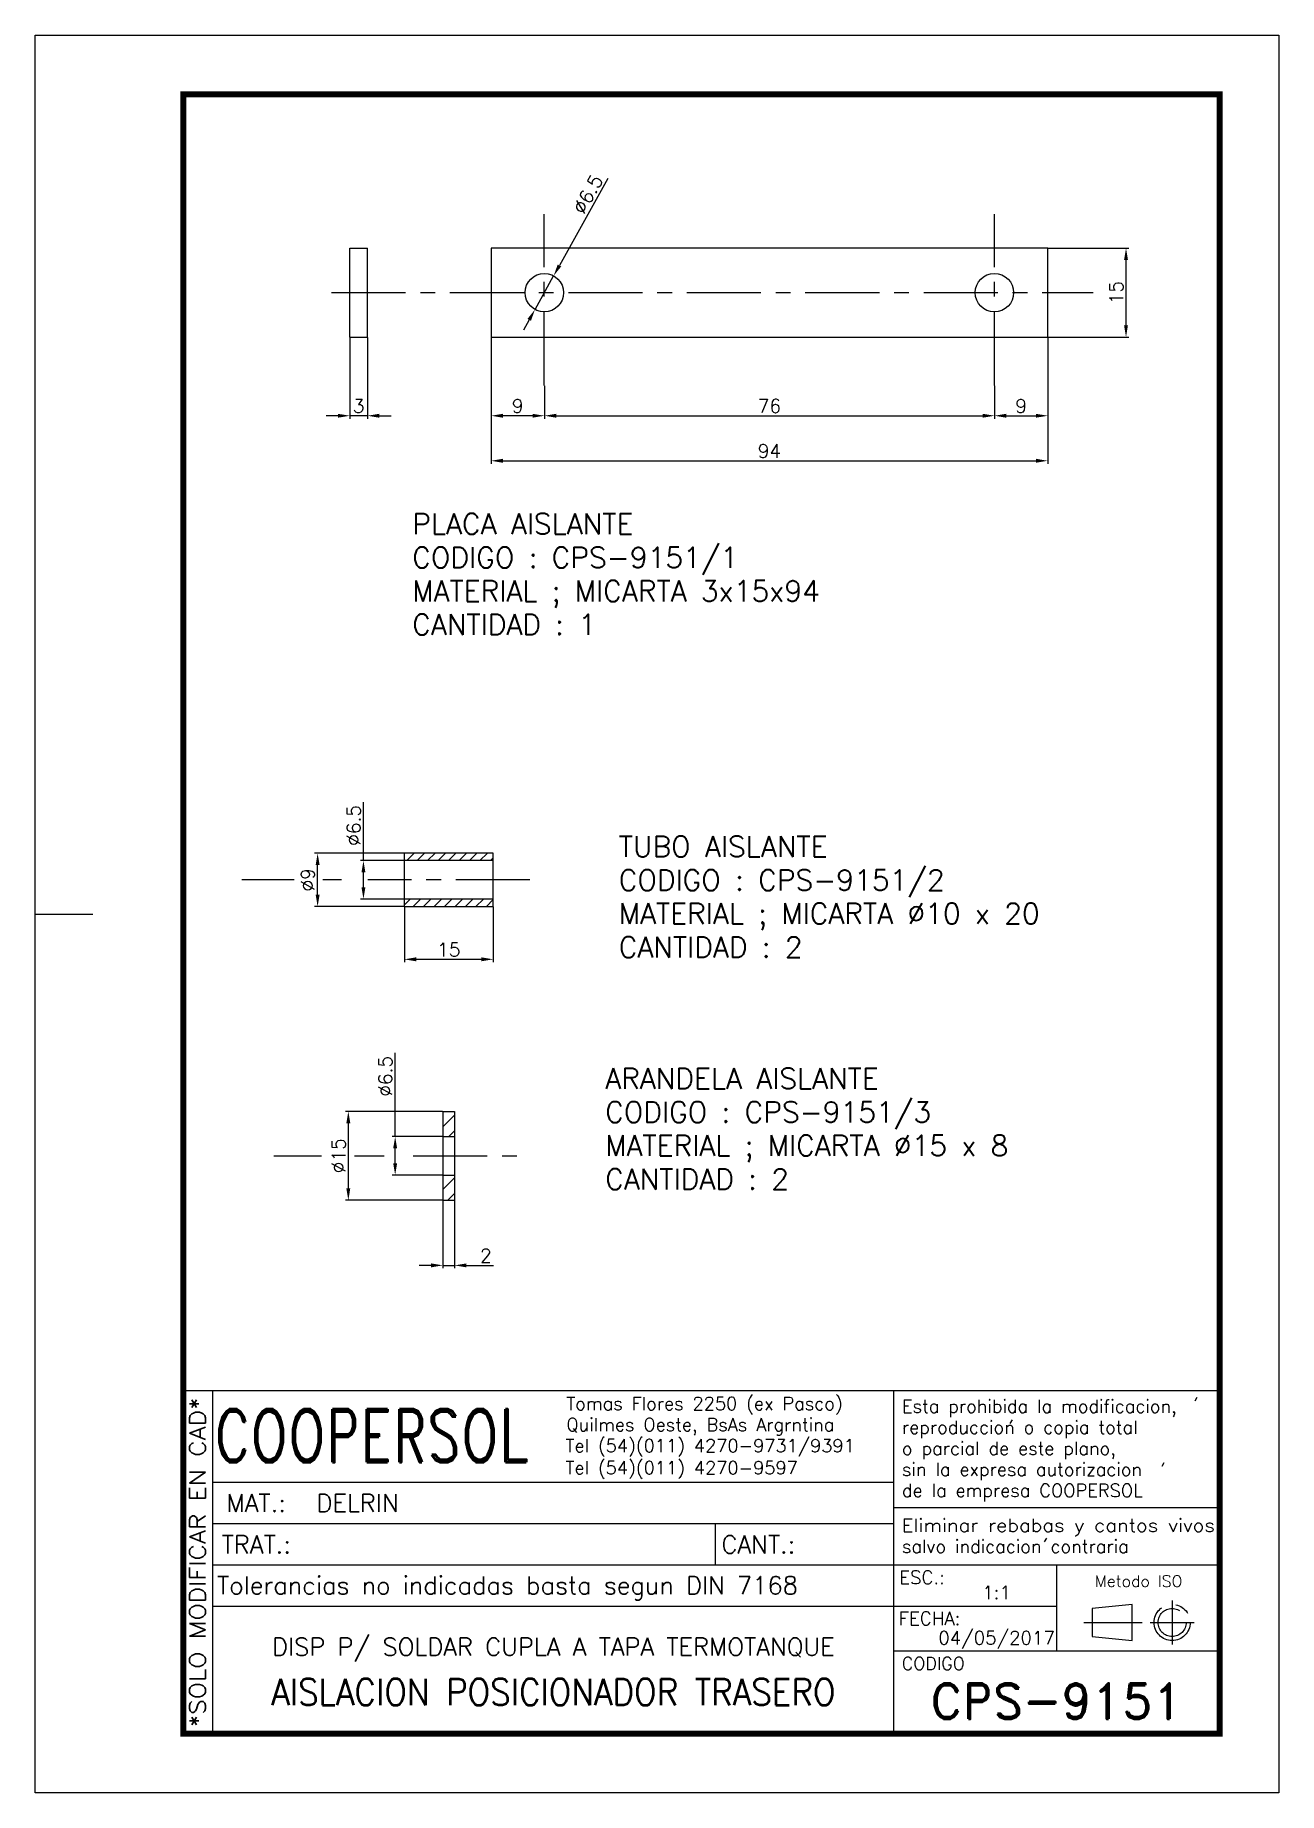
# Model space of a CAD drawing. Extents: x 0 to 3990, y 0 to 1744.
# Drawn here: x 420 to 630, y 0 to 297 of the extents above; entities that cross this region are included whole.
import ezdxf
from ezdxf.enums import TextEntityAlignment as Align

# ---------------------------------------------------------------- set-up
doc = ezdxf.new("R2010")
doc.units = 0
doc.header["$LTSCALE"] = 10
doc.header["$MEASUREMENT"] = 0
doc.linetypes.add('CENTER', pattern=[2, 1.25, -0.25, 0.25, -0.25])
doc.layers.get('0').update_dxf_attribs({"linetype": 'CONTINUOUS'})
doc.layers.get('DEFPOINTS').update_dxf_attribs({"linetype": 'CONTINUOUS'})
for name, color, linetype in [('1', 1, 'CENTER'), ('CL', 1, 'CENTER'), ('CO', 3, 'CONTINUOUS'), ('RY', 5, 'CONTINUOUS')]:
    doc.layers.add(name, color=color, linetype=linetype)
doc.styles.add('ROMAND', font='ROMAND')
doc.styles.add('ROMANS', font='ROMANS.SHX')
doc.dimstyles.new('1', dxfattribs={"dimtxt": 2.3, "dimasz": 2, "dimexe": 0.5, "dimexo": 0.0625, "dimgap": 0.5, "dimtad": 1, "dimdec": 4, "dimdsep": 46, "dimtxsty": 'ROMANS', "dimcen": -2, "dimclrt": 7, "dimadec": 0, "dimazin": 0, "dimtfac": 0.869565, "dimtdec": 4, "dimtmove": 0, "dimatfit": 3, "dimfxl": 1, "dimtolj": 1, "dimarcsym": 0})

msp = doc.modelspace()

# ---------------------------------------------------------------- texts
at = {"layer": 'CO', "style": 'ROMANS'}
for s, p in [('PLACA AISLANTE', (483.66159, 212.65828)), ('CODIGO : CPS-9151/1', (483.66159, 206.99161)), ('MATERIAL ; MICARTA 3x15x94', (483.66159, 201.32495)), ('CANTIDAD : 1', (483.66159, 195.65828)), ('TUBO AISLANTE', (518.53176, 158.15416)), ('CODIGO : CPS-9151/2', (518.53176, 152.48749)), ('MATERIAL ; MICARTA %%C10 x 20', (518.53176, 146.82083)), ('CANTIDAD : 2', (518.53176, 141.15416)), ('ARANDELA AISLANTE', (516.24132, 118.95624)), ('CODIGO : CPS-9151/3', (516.24132, 113.28958)), ('MATERIAL ; MICARTA %%C15 x 8', (516.24132, 107.62291)), ('CANTIDAD : 2', (516.24132, 101.95624))]:
    msp.add_text(s, height=3.5, dxfattribs=at).set_placement(p)

# ---------------------------------------------------------------- blocks, each defined once
blk = doc.blocks.new('A4G')
blk.add_line((0, 148.5), (9.75, 148.5))
blk.add_lwpolyline([(0, 297), (210, 297), (210, 0), (0, 0)], close=True)
at = {"const_width": 1}
blk.add_lwpolyline([(25, 287), (200, 287), (200, 10), (25, 10)], close=True, dxfattribs=at)
blk = doc.blocks.new('*D192')
at = {"layer": 'CO', "color": 0, "lineweight": -2}
for p, q in [((482.34, 149.71), (482.34, 140.34)), ((497.34, 149.71), (497.34, 140.34)), ((484.34, 140.84), (495.34, 140.84))]:
    blk.add_line(p, q, dxfattribs=at)
at = {"layer": 'CO', "color": 0}
for points in [[(484.34, 141.18), (484.34, 140.51), (482.34, 140.84)], [(495.34, 141.18), (495.34, 140.51), (497.34, 140.84)]]:
    blk.add_solid(points, dxfattribs=at)
at = {"layer": 'DEFPOINTS', "color": 0}
for p in [(482.34, 149.77), (497.34, 149.77), (497.34, 140.84)]:
    blk.add_point(p, dxfattribs=at)
at = {"layer": 'CO', "color": 7, "insert": (489.84, 142.49), "char_height": 2.3, "attachment_point": 5, "style": 'ROMANS'}
blk.add_mtext('\\A1;15', dxfattribs=at)
blk = doc.blocks.new('*D193')
at = {"layer": 'CO', "color": 0, "lineweight": -2}
for p, q in [((475.43, 157.52), (475.43, 167.42)), ((482.28, 157.52), (474.93, 157.52)), ((475.43, 153.02), (475.43, 155.52)), ((482.28, 151.02), (474.93, 151.02))]:
    blk.add_line(p, q, dxfattribs=at)
at = {"layer": 'CO', "color": 0}
for points in [[(475.1, 155.52), (475.76, 155.52), (475.43, 157.52)], [(475.1, 153.02), (475.76, 153.02), (475.43, 151.02)]]:
    blk.add_solid(points, dxfattribs=at)
at = {"layer": 'DEFPOINTS', "color": 0}
for p in [(475.43, 157.52), (482.34, 157.52), (482.34, 151.02)]:
    blk.add_point(p, dxfattribs=at)
at = {"layer": 'CO', "color": 7, "insert": (473.78, 163.47), "char_height": 2.3, "attachment_point": 5, "rotation": 90, "style": 'ROMANS'}
blk.add_mtext('\\A1;%%C6.5', dxfattribs=at)
blk = doc.blocks.new('*D194')
at = {"layer": 'CO', "color": 0, "lineweight": -2}
for p, q in [((482.28, 158.77), (467.19, 158.77)), ((467.69, 151.77), (467.69, 156.77)), ((482.28, 149.77), (467.19, 149.77))]:
    blk.add_line(p, q, dxfattribs=at)
at = {"layer": 'CO', "color": 0}
for points in [[(467.36, 156.77), (468.03, 156.77), (467.69, 158.77)], [(467.36, 151.77), (468.03, 151.77), (467.69, 149.77)]]:
    blk.add_solid(points, dxfattribs=at)
at = {"layer": 'DEFPOINTS', "color": 0}
for p in [(467.69, 158.77), (482.34, 158.77), (482.34, 149.77)]:
    blk.add_point(p, dxfattribs=at)
at = {"layer": 'CO', "color": 7, "insert": (466.04, 154.27), "char_height": 2.3, "attachment_point": 5, "rotation": 90, "style": 'ROMANS'}
blk.add_mtext('\\A1;%%C9', dxfattribs=at)
blk = doc.blocks.new('*D195')
at = {"layer": 'CO', "color": 0, "lineweight": -2}
for p, q in [((480.79, 110.89), (480.79, 125.03)), ((488.77, 110.89), (480.29, 110.89)), ((480.79, 106.39), (480.79, 108.89)), ((488.77, 104.39), (480.29, 104.39))]:
    blk.add_line(p, q, dxfattribs=at)
at = {"layer": 'CO', "color": 0}
for points in [[(480.45, 108.89), (481.12, 108.89), (480.79, 110.89)], [(480.45, 106.39), (481.12, 106.39), (480.79, 104.39)]]:
    blk.add_solid(points, dxfattribs=at)
at = {"layer": 'DEFPOINTS', "color": 0}
for p in [(480.79, 110.89), (488.83, 110.89), (488.83, 104.39)]:
    blk.add_point(p, dxfattribs=at)
at = {"layer": 'CO', "color": 7, "insert": (479.14, 121.08), "char_height": 2.3, "attachment_point": 5, "rotation": 90, "style": 'ROMANS'}
blk.add_mtext('\\A1;%%C6.5', dxfattribs=at)
blk = doc.blocks.new('*D196')
at = {"layer": 'CO', "color": 0, "lineweight": -2}
for p, q in [((488.77, 115.14), (472.38, 115.14)), ((472.88, 102.14), (472.88, 113.14)), ((488.77, 100.14), (472.38, 100.14))]:
    blk.add_line(p, q, dxfattribs=at)
at = {"layer": 'CO', "color": 0}
for points in [[(472.54, 113.14), (473.21, 113.14), (472.88, 115.14)], [(472.54, 102.14), (473.21, 102.14), (472.88, 100.14)]]:
    blk.add_solid(points, dxfattribs=at)
at = {"layer": 'DEFPOINTS', "color": 0}
for p in [(472.88, 115.14), (488.83, 115.14), (488.83, 100.14)]:
    blk.add_point(p, dxfattribs=at)
at = {"layer": 'CO', "color": 7, "insert": (471.23, 107.64), "char_height": 2.3, "attachment_point": 5, "rotation": 90, "style": 'ROMANS'}
blk.add_mtext('\\A1;%%C15', dxfattribs=at)
blk = doc.blocks.new('*D197')
at = {"layer": 'CO', "color": 0, "lineweight": -2}
for p, q in [((488.83, 100.08), (488.83, 88.63)), ((490.83, 100.08), (490.83, 88.63)), ((486.83, 89.13), (484.83, 89.13)), ((488.83, 89.13), (490.83, 89.13)), ((492.83, 89.13), (497.37, 89.13))]:
    blk.add_line(p, q, dxfattribs=at)
at = {"layer": 'CO', "color": 0}
for points in [[(486.83, 89.46), (486.83, 88.79), (488.83, 89.13)], [(492.83, 89.46), (492.83, 88.79), (490.83, 89.13)]]:
    blk.add_solid(points, dxfattribs=at)
at = {"layer": 'DEFPOINTS', "color": 0}
for p in [(488.83, 100.14), (490.83, 100.14), (490.83, 89.13)]:
    blk.add_point(p, dxfattribs=at)
at = {"layer": 'CO', "color": 7, "insert": (496.1, 90.78), "char_height": 2.3, "attachment_point": 5, "style": 'ROMANS'}
blk.add_mtext('\\A1;2', dxfattribs=at)
blk = doc.blocks.new('*D198')
at = {"layer": 'CO', "color": 0, "lineweight": -2}
for p, q in [((505.98, 237.76), (505.98, 232.19)), ((581.98, 237.76), (581.98, 232.19)), ((507.98, 232.69), (579.98, 232.69))]:
    blk.add_line(p, q, dxfattribs=at)
at = {"layer": 'CO', "color": 0}
for points in [[(507.98, 233.02), (507.98, 232.36), (505.98, 232.69)], [(579.98, 233.02), (579.98, 232.36), (581.98, 232.69)]]:
    blk.add_solid(points, dxfattribs=at)
at = {"layer": 'DEFPOINTS', "color": 0}
for p in [(505.98, 237.82), (581.98, 237.82), (581.98, 232.69)]:
    blk.add_point(p, dxfattribs=at)
at = {"layer": 'CO', "color": 7, "insert": (543.98, 234.34), "char_height": 2.3, "attachment_point": 5, "style": 'ROMANS'}
blk.add_mtext('\\A1;76', dxfattribs=at)
blk = doc.blocks.new('*D199')
at = {"layer": 'CO', "color": 0, "lineweight": -2}
for p, q in [((590.98, 245.93), (590.98, 232.19)), ((581.98, 237.76), (581.98, 232.19)), ((583.98, 232.69), (588.98, 232.69))]:
    blk.add_line(p, q, dxfattribs=at)
at = {"layer": 'CO', "color": 0}
for points in [[(583.98, 233.02), (583.98, 232.36), (581.98, 232.69)], [(588.98, 233.02), (588.98, 232.36), (590.98, 232.69)]]:
    blk.add_solid(points, dxfattribs=at)
at = {"layer": 'DEFPOINTS', "color": 0}
for p in [(590.98, 245.99), (581.98, 237.82), (590.98, 232.69)]:
    blk.add_point(p, dxfattribs=at)
at = {"layer": 'CO', "color": 7, "insert": (586.48, 234.34), "char_height": 2.3, "attachment_point": 5, "style": 'ROMANS'}
blk.add_mtext('\\A1;9', dxfattribs=at)
blk = doc.blocks.new('*D200')
at = {"layer": 'CO', "color": 0, "lineweight": -2}
for p, q in [((496.98, 245.93), (496.98, 232.19)), ((505.98, 237.76), (505.98, 232.19)), ((503.98, 232.69), (498.98, 232.69))]:
    blk.add_line(p, q, dxfattribs=at)
at = {"layer": 'CO', "color": 0}
for points in [[(498.98, 233.02), (498.98, 232.36), (496.98, 232.69)], [(503.98, 233.02), (503.98, 232.36), (505.98, 232.69)]]:
    blk.add_solid(points, dxfattribs=at)
at = {"layer": 'DEFPOINTS', "color": 0}
for p in [(496.98, 245.99), (505.98, 237.82), (496.98, 232.69)]:
    blk.add_point(p, dxfattribs=at)
at = {"layer": 'CO', "color": 7, "insert": (501.48, 234.34), "char_height": 2.3, "attachment_point": 5, "style": 'ROMANS'}
blk.add_mtext('\\A1;9', dxfattribs=at)
blk = doc.blocks.new('*D201')
at = {"layer": 'CO', "color": 0, "lineweight": -2}
for p, q in [((496.98, 245.93), (496.98, 224.58)), ((590.98, 245.93), (590.98, 224.58)), ((498.98, 225.08), (588.98, 225.08))]:
    blk.add_line(p, q, dxfattribs=at)
at = {"layer": 'CO', "color": 0}
for points in [[(498.98, 225.42), (498.98, 224.75), (496.98, 225.08)], [(588.98, 225.42), (588.98, 224.75), (590.98, 225.08)]]:
    blk.add_solid(points, dxfattribs=at)
at = {"layer": 'DEFPOINTS', "color": 0}
for p in [(496.98, 245.99), (590.98, 245.99), (590.98, 225.08)]:
    blk.add_point(p, dxfattribs=at)
at = {"layer": 'CO', "color": 7, "insert": (543.98, 226.73), "char_height": 2.3, "attachment_point": 5, "style": 'ROMANS'}
blk.add_mtext('\\A1;94', dxfattribs=at)
blk = doc.blocks.new('*D202')
at = {"layer": 'CO', "color": 0, "lineweight": -2}
for p, q in [((473.12, 245.93), (473.12, 232.19)), ((476.12, 245.93), (476.12, 232.19)), ((471.12, 232.69), (469.12, 232.69)), ((476.12, 232.69), (473.12, 232.69)), ((478.12, 232.69), (480.12, 232.69))]:
    blk.add_line(p, q, dxfattribs=at)
at = {"layer": 'CO', "color": 0}
for points in [[(471.12, 233.02), (471.12, 232.36), (473.12, 232.69)], [(478.12, 233.02), (478.12, 232.36), (476.12, 232.69)]]:
    blk.add_solid(points, dxfattribs=at)
at = {"layer": 'DEFPOINTS', "color": 0}
for p in [(473.12, 245.99), (476.12, 245.99), (473.12, 232.69)]:
    blk.add_point(p, dxfattribs=at)
at = {"layer": 'CO', "color": 7, "insert": (474.62, 234.34), "char_height": 2.3, "attachment_point": 5, "style": 'ROMANS'}
blk.add_mtext('\\A1;3', dxfattribs=at)
blk = doc.blocks.new('*D203')
at = {"layer": 'CO', "color": 0, "lineweight": -2}
for p, q in [((516.69, 272.77), (508.53, 258.08)), ((504.4, 250.65), (507.55, 256.33)), ((503.42, 248.9), (502.45, 247.15))]:
    blk.add_line(p, q, dxfattribs=at)
at = {"layer": 'CO', "color": 0}
for points in [[(508.23, 258.24), (508.82, 257.91), (507.55, 256.33)], [(503.13, 249.06), (503.72, 248.74), (504.4, 250.65)]]:
    blk.add_solid(points, dxfattribs=at)
at = {"layer": 'DEFPOINTS', "color": 0}
for p in [(507.55, 256.33), (504.4, 250.65)]:
    blk.add_point(p, dxfattribs=at)
at = {"layer": 'CO', "color": 7, "insert": (513.33, 270.12), "char_height": 2.3, "attachment_point": 5, "rotation": 60.9308, "style": 'ROMANS'}
blk.add_mtext('\\A1;∅6.5', dxfattribs=at)
blk = doc.blocks.new('COOPERSOLROT-02')
for p, q in [((0, 58), (175, 58)), ((0, 0), (0, 58)), ((5, 0), (5, 58)), ((120, 0), (120, 58)), ((175, 0), (175, 58)), ((5, 42.5), (120, 42.5)), ((120, 38.19), (175, 38.19)), ((5, 35.5), (120, 35.5)), ((89.89, 28.5), (89.89, 35.5)), ((5, 28.5), (175, 28.5)), ((147.5, 14), (147.5, 28.5)), ((147.5, 21.5), (5, 21.5)), ((120, 14), (175, 14)), ((0, 0), (175, 0))]:
    blk.add_line(p, q)
at = {"color": 1, "linetype": 'CENTER'}
blk.add_line((166.98, 22.51), (166.98, 15.06), dxfattribs=at)
for points in [[(152.09, 18.79), (161.93, 18.79)], [(163.26, 18.79), (170.71, 18.79)]]:
    blk.add_lwpolyline(points, dxfattribs=at)
at = {"layer": '1'}
for points in [[(170.85, 56.26), (171.21, 56.85)], [(139.66, 52.43), (140.02, 53.02)], [(165.28, 45.22), (165.64, 45.81)], [(145.46, 32.42), (145.82, 33.01)]]:
    blk.add_lwpolyline(points, dxfattribs=at)
blk.add_lwpolyline([(160.25, 18.79), (160.25, 21.83), (153.47, 21.16), (153.47, 16.41), (160.25, 15.74)], close=True, dxfattribs=at)
for radius in [3.05, 2.37]:
    blk.add_circle((166.98, 18.79), radius, dxfattribs=at)
at = {"style": 'ROMANS', "width": 0.996387}
blk.add_text('*SOLO MODIFICAR EN CAD*', height=2.7, rotation=90, dxfattribs=at).set_placement((3.77, 1.09), (3.77, 56.81), align=Align.FIT)
at = {"style": 'ROMAND', "width": 0.75}
blk.add_text('COOPERSOL', height=9, dxfattribs=at).set_placement((5.26, 45.85))
at = {"style": 'ROMANS'}
for s, p in [('MAT.:', (7.32, 37.47)), ('TRAT.:', (6.5, 30.47)), ('CANT.:', (90.89, 30.47)), ('Tolerancias no indicadas basta segun DIN 7168', (5.7, 23.56))]:
    blk.add_text(s, height=3, dxfattribs=at).set_placement(p)
for tag, height, style, p in [('CONJUNTO', 2.3, 'ROMANS', (62.5, 17.5)), ('SUBCONJUNTO', 3, 'ROMANS', (62.5, 11.5)), ('DENOMINACION', 4.5, 'ROMANS', (62.5, 4.75)), ('COD-PLA', 6, 'ROMAND', (147.5, 5.5))]:
    blk.add_attdef(tag, text='', height=height, dxfattribs=dict(style=style)).set_placement(p, align=Align.MIDDLE)
at = {"layer": '1', "style": 'ROMANS'}
for s, height, p in [('Tomas Flores 2250 (ex Pasco)', 2.2, (64.69, 54.68)), ('Esta prohibida la modificacion,', 2.2, (121.36, 54.23)), ('Quilmes Oeste, BsAs Argrntina', 2.2, (64.69, 51.12)), ('reproduccion o copia total', 2.2, (121.36, 50.67)), ('Tel (54)(011) 4270-9731/9391', 2.2, (64.55, 47.56)), ('o parcial de este plano,', 2.2, (121.36, 47.11)), ('Tel (54)(011) 4270-9597', 2.2, (64.55, 43.83)), ('sin la expresa autorizacion ', 2.2, (121.36, 43.55)), ('de la empresa COOPERSOL', 2.2, (121.36, 39.99)), ('salvo indicacion contraria', 2.2, (121.36, 30.54)), ('ESC.:', 2.25, (120.89, 25.29)), ('FECHA:', 2.25, (120.81, 18.36)), ('CODIGO', 2.16, (121.33, 10.78))]:
    blk.add_text(s, height=height, dxfattribs=at).set_placement(p)
at = {"layer": '1', "style": 'ROMANS', "width": 0.96139}
blk.add_text('Eliminar rebabas y cantos vivos', height=2.2, dxfattribs=at).set_placement((121.34, 34.1), (174.21, 34.1), align=Align.FIT)
at = {"layer": '1', "style": 'ROMANS'}
blk.add_text('Metodo ISO', height=1.948, dxfattribs=at).set_placement((161.34, 25.77), align=Align.MIDDLE)
for tag, p in [('MAT', (22.51, 37.47)), ('TRAT', (22.51, 30.47)), ('CANT', (106.49, 30.47))]:
    blk.add_attdef(tag, p, '', height=3, dxfattribs=at)
for tag, p in [('ESC', (137.33, 22.73)), ('FECHA', (137.33, 15.06))]:
    blk.add_attdef(tag, text='', height=2.25, dxfattribs=at).set_placement(p, align=Align.CENTER)
blk = doc.blocks.new('*D327')
at = {"layer": 'CO', "color": 0, "lineweight": -2}
for p, q in [((591.04, 260.99), (604.7, 260.99)), ((604.2, 247.99), (604.2, 258.99)), ((591.04, 245.99), (604.7, 245.99))]:
    blk.add_line(p, q, dxfattribs=at)
at = {"layer": 'CO', "color": 0}
for points in [[(603.86, 258.99), (604.53, 258.99), (604.2, 260.99)], [(603.86, 247.99), (604.53, 247.99), (604.2, 245.99)]]:
    blk.add_solid(points, dxfattribs=at)
at = {"layer": 'DEFPOINTS', "color": 0}
for p in [(590.98, 260.99), (604.2, 260.99), (590.98, 245.99)]:
    blk.add_point(p, dxfattribs=at)
at = {"layer": 'CO', "color": 7, "insert": (602.55, 253.49), "char_height": 2.3, "attachment_point": 5, "rotation": 90, "style": 'ROMANS'}
blk.add_mtext('\\A1;15', dxfattribs=at)

# ---------------------------------------------------------------- dimensions: what is measured, and where the dimension line sits
at = {"layer": 'CO'}
dim = msp.add_diameter_dim_2p(p1=(504.39595, 250.64707), p2=(507.55407, 256.32829), dimstyle='1', dxfattribs=at)
dim.commit()
dim.dimension.update_dxf_attribs({"geometry": '*D203', "text_midpoint": (514.77345, 269.3154), "dimtype": 163})
dim = msp.add_linear_dim(base=(604.1976, 260.98768), p1=(590.97501, 245.98768), p2=(590.97501, 260.98768), angle=90, dimstyle='1', dxfattribs=at)
dim.commit()
dim.dimension.update_dxf_attribs({"geometry": '*D327', "text_midpoint": (602.5476, 253.48768)})
for base, p1, p2, picture, middle in [((473.1215, 232.68944), (476.1215, 245.98768), (473.1215, 245.98768), '*D202', (474.6215, 234.33944)), ((496.97501, 232.68944), (505.97501, 237.82426), (496.97501, 245.98768), '*D200', (501.47501, 234.33944)), ((590.97501, 225.08232), (496.97501, 245.98768), (590.97501, 245.98768), '*D201', (543.97501, 226.73232)), ((590.97501, 232.68944), (581.97501, 237.82426), (590.97501, 245.98768), '*D199', (586.47501, 234.33944)), ((581.97501, 232.68944), (505.97501, 237.82426), (581.97501, 237.82426), '*D198', (543.97501, 234.33944)), ((497.3432, 140.84176), (482.3432, 149.77364), (497.3432, 149.77364), '*D192', (489.8432, 142.49176)), ((490.83417, 89.12616), (488.83417, 100.14409), (490.83417, 100.14409), '*D197', (496.10084, 90.77616))]:
    dim = msp.add_linear_dim(base=base, p1=p1, p2=p2, dimstyle='1', dxfattribs=at)
    dim.commit()
    dim.dimension.update_dxf_attribs({"geometry": picture, "text_midpoint": middle})
for base, p1, p2, picture, middle in [((475.42981, 157.52364), (482.3432, 151.02364), (482.3432, 157.52364), '*D193', (473.77981, 163.47364)), ((467.69499, 158.77364), (482.3432, 149.77364), (482.3432, 158.77364), '*D194', (466.04499, 154.27364)), ((472.87759, 115.14409), (488.83417, 100.14409), (488.83417, 115.14409), '*D196', (471.22759, 107.64409))]:
    dim = msp.add_linear_dim(base=base, p1=p1, p2=p2, angle=90, text='%%C<>', dimstyle='1', dxfattribs=at)
    dim.commit()
    dim.dimension.update_dxf_attribs({"geometry": picture, "text_midpoint": middle})
dim = msp.add_linear_dim(base=(480.78657, 110.89409), p1=(488.83417, 104.39409), p2=(488.83417, 110.89409), angle=90, text='%%C<>', dimstyle='1', dxfattribs=at)
dim.commit()
dim.dimension.update_dxf_attribs({"geometry": '*D195', "text_midpoint": (480.78657, 121.07734), "dimtype": 160})

# ---------------------------------------------------------------- hatches: boundary and pattern name
at = {"layer": 'RY'}
h = msp.add_hatch(dxfattribs=at)
h.set_pattern_fill('ANSI31', color=256, scale=10, style=0)
h.set_pattern_definition([(45, (12673.4259, -11894.9377), (-0.88388348, 0.88388348), [])])
h.paths.add_polyline_path([(497.3432, 158.77364), (482.3432, 158.77364), (482.3432, 157.52364), (497.3432, 157.52364)])
h.paths.add_polyline_path([(497.3432, 151.02364), (482.3432, 151.02364), (482.3432, 149.77364), (497.3432, 149.77364)])
h = msp.add_hatch(dxfattribs=at)
h.set_pattern_fill('ANSI31', color=256, scale=15, style=0)
h.set_pattern_definition([(45, (13560.634, -12215.8245), (-1.32582521, 1.32582521), [])])
h.paths.add_polyline_path([(490.83417, 115.14409), (488.83417, 115.14409), (488.83417, 110.89409), (490.83417, 110.89409)])
h.paths.add_polyline_path([(488.83417, 100.14409), (490.83417, 100.14409), (490.83417, 104.39409), (488.83417, 104.39409)])

# ---------------------------------------------------------------- linework, layer by layer
for p, q in [((473.1215, 245.98768), (473.1215, 260.98768)), ((473.1215, 260.98768), (476.1215, 260.98768)), ((476.1215, 245.98768), (476.1215, 260.98768)), ((590.97501, 260.98768), (496.97501, 260.98768)), ((496.97501, 260.98768), (496.97501, 245.98768)), ((590.97501, 245.98768), (590.97501, 260.98768)), ((473.1215, 245.98768), (476.1215, 245.98768)), ((496.97501, 245.98768), (590.97501, 245.98768)), ((497.3432, 158.77364), (482.3432, 158.77364)), ((482.3432, 154.27364), (482.3432, 158.77364)), ((497.3432, 157.52364), (482.3432, 157.52364)), ((497.3432, 154.27364), (497.3432, 158.77364)), ((482.3432, 149.77364), (482.3432, 154.27364)), ((497.3432, 149.77364), (497.3432, 154.27364)), ((497.3432, 151.02364), (482.3432, 151.02364)), ((482.3432, 149.77364), (497.3432, 149.77364)), ((488.83417, 115.14409), (490.83417, 115.14409)), ((488.83417, 115.14409), (488.83417, 100.14409)), ((490.83417, 115.14409), (490.83417, 100.14409)), ((488.83417, 110.89409), (490.83417, 110.89409)), ((488.83417, 104.39409), (490.83417, 104.39409)), ((488.83417, 100.14409), (490.83417, 100.14409))]:
    msp.add_line(p, q)
for centre in [(505.97501, 253.48768), (581.97501, 253.48768)]:
    msp.add_circle(centre, 3.25)
at = {"layer": 'CL'}
for p, q in [((505.97501, 237.82426), (505.97501, 266.73133)), ((581.97501, 237.82426), (581.97501, 266.73133)), ((470.04472, 253.48768), (598.6305, 253.48768)), ((463.75882, 154.27364), (454.89734, 154.27364)), ((471.74583, 154.27364), (468.59047, 154.27364)), ((503.54323, 154.27364), (476.18305, 154.27364)), ((460.28199, 107.64409), (468.33124, 107.64409)), ((473.92674, 107.64409), (478.93939, 107.64409)), ((483.83544, 107.64409), (502.05298, 107.64409))]:
    msp.add_line(p, q, dxfattribs=at)

# ---------------------------------------------------------------- block references
msp.add_blockref('A4G', (420, 0))
ref = msp.add_blockref('COOPERSOLROT-02', (445, 10))
ref.add_attrib('COD-PLA', 'CPS-9151', dxfattribs={"height": 6, "style": 'ROMAND'}).set_placement((592.5, 15.5), align=Align.MIDDLE)
ref.add_attrib('FECHA', '04/05/2017', dxfattribs={"layer": '1', "height": 2.25, "style": 'ROMANS'}).set_placement((582.33468, 25.061), align=Align.CENTER)
ref.add_attrib('MAT', 'DELRIN', (467.50529, 47.46815), dxfattribs={"layer": '1', "height": 3, "style": 'ROMANS'})
ref.add_attrib('ESC', '1:1', dxfattribs={"layer": '1', "height": 2.25, "style": 'ROMANS'}).set_placement((582.33468, 32.72855), align=Align.CENTER)
ref.add_attrib('DENOMINACION', 'AISLACION POSICIONADOR TRASERO', dxfattribs={"height": 4.5, "style": 'ROMANS', "width": 0.9}).set_placement((507.5, 17.03781), align=Align.MIDDLE)
ref.add_attrib('SUBCONJUNTO', 'DISP P/ SOLDAR CUPLA A TAPA TERMOTANQUE', dxfattribs={"height": 3, "style": 'ROMANS'}).set_placement((507.5, 24.47785), align=Align.MIDDLE)

msp.set_redraw_order([(e.dxf.handle, doc.entitydb.next_handle()) for e in msp.query("TEXT MTEXT ATTDEF DIMENSION ARC_DIMENSION")])  # texts and dimensions are drawn at this point

doc.saveas('drawing.dxf')
